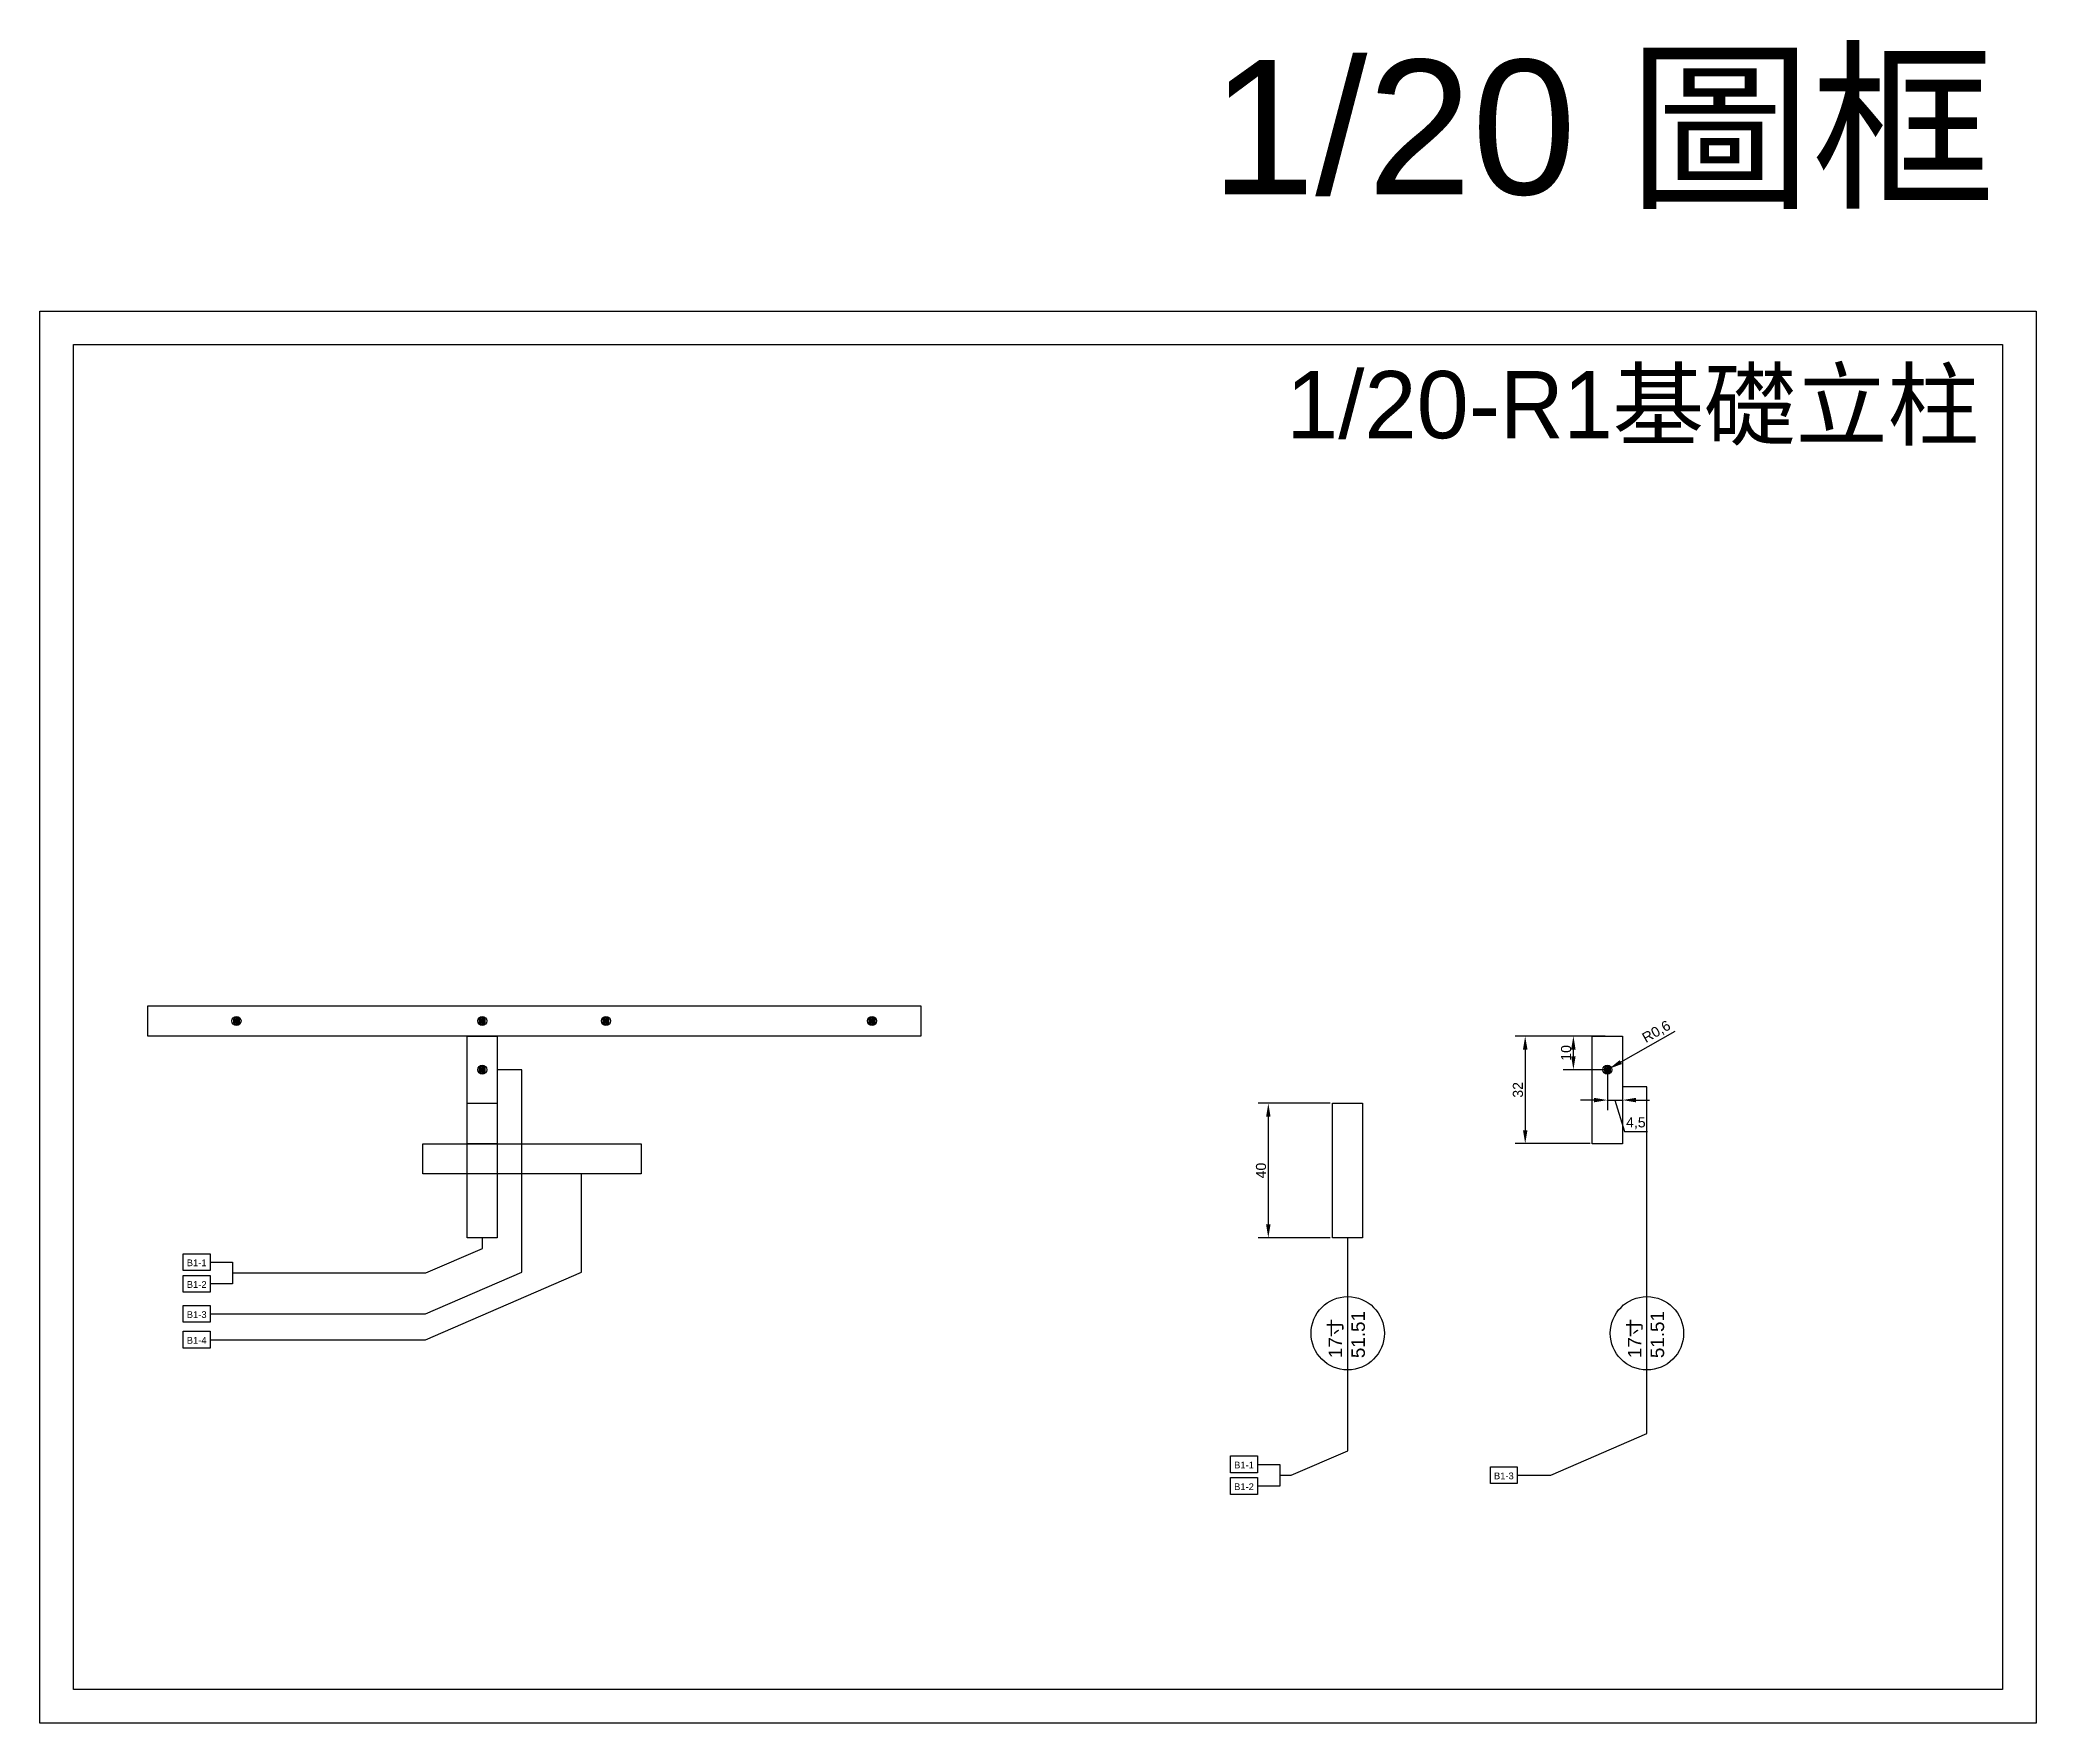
# Model space of a CAD drawing. Header units: millimetres. Extents: x -2666 to 6286, y -11880 to 4849.
# Drawn here: x -1070 to -476, y -5687 to -5186 of the extents above; entities that cross this region are included whole.
import ezdxf

# ---------------------------------------------------------------- set-up
doc = ezdxf.new("R2010")
doc.units = ezdxf.units.MM
for name, color, linetype in [('0-rib-base', 10, 'Continuous'), ('1-螺桿鑽洞', 7, 'Continuous'), ('dim', 244, 'Continuous'), ('編號標示', 30, 'Continuous'), ('編號標示線', 44, 'Continuous')]:
    doc.layers.add(name, color=color, linetype=linetype)
for name, color, linetype, plot in [('1-墊圈', 4, 'Continuous', False), ('1-螺絲頭', 9, 'Continuous', False), ('default', 11, 'Continuous', False)]:
    doc.layers.add(name, color=color, linetype=linetype, plot=plot)
doc.styles.get("Standard").update_dxf_attribs({"font": 'arial.ttf'})
doc.dimstyles.new('短柱', dxfattribs={"dimtxt": 3, "dimasz": 4, "dimexe": 3, "dimexo": 0.625, "dimtad": 1, "dimtxsty": 'Standard', "dimcen": 2.5, "dimadec": 0, "dimazin": 0, "dimtfac": 1, "dimtmove": 1, "dimatfit": 1, "dimldrblk": 'ORIGIN', "dimfxl": 0, "dimarcsym": 0})

msp = doc.modelspace()

# ---------------------------------------------------------------- texts
at = {"layer": 'default', "insert": (-721.92, -5192.256), "char_height": 40, "attachment_point": 1}
msp.add_mtext_dynamic_manual_height_columns('1/20 {\\fPMingLiU|b0|i0|c136|p18;圖框}', width=430.53379, gutter_width=12.5, heights=[0], dxfattribs=at)
at = {"layer": '編號標示'}
for s, p in [('B1-1', (-1026.638, -5551.056)), ('B1-2', (-1026.638, -5557.497)), ('B1-3', (-1026.638, -5566.442)), ('B1-4', (-1026.638, -5574.109)), ('B1-1', (-714.993, -5611.202)), ('B1-3', (-637.661, -5614.423)), ('B1-2', (-714.993, -5617.643))]:
    msp.add_text(s, height=2, dxfattribs=at).set_placement(p)
for s, p in [('51.51', (-676.075, -5578.39)), ('51.51', (-587.028, -5578.39)), ('17寸', (-682.85, -5578.39)), ('17寸', (-593.804, -5578.39))]:
    msp.add_text(s, height=4, rotation=90, dxfattribs=at).set_placement(p)
at = {"layer": '編號標示線', "insert": (-699.515, -5284.798), "char_height": 20, "attachment_point": 1}
msp.add_mtext_dynamic_manual_height_columns('1/20-{\\fPMingLiU|b0|i0|c136|p18;R1基礎立柱}', width=430.53379, gutter_width=12.5, heights=[0], dxfattribs=at)

# ---------------------------------------------------------------- blocks, each defined once
blk = doc.blocks.new('螺栓組')
h = blk.add_hatch()
h.set_pattern_fill('JIS_WOOD', color=256, scale=0.1, style=0)
edge = h.paths.add_edge_path()
edge.add_arc((0, 0), 0.6, 0, 360)
at = {"layer": '1-墊圈'}
blk.add_circle((0, 0), 1.35, dxfattribs=at)
at = {"layer": '1-螺桿鑽洞'}
for points in [[(1.05, 0), (-1.05, 0)], [(0, -0.91), (0, 0.91)]]:
    blk.add_lwpolyline(points, dxfattribs=at)
blk.add_circle((0, 0), 0.6, dxfattribs=at)
at = {"layer": '1-螺絲頭'}
blk.add_lwpolyline([(-0.52, 0.91), (-1.05, 0), (-0.52, -0.91), (0.52, -0.91), (1.05, 0), (0.52, 0.91)], close=True, dxfattribs=at)
blk = doc.blocks.new('*D183')
at = {"layer": 'Defpoints', "color": 0}
for p in [(-685.73, -5502.61), (-704.8, -5542.61), (-685.73, -5542.61)]:
    blk.add_point(p, dxfattribs=at)
at = {"layer": 'dim', "color": 0, "lineweight": -2}
for p, q in [((-686.36, -5502.61), (-707.8, -5502.61)), ((-704.8, -5506.61), (-704.8, -5538.61)), ((-686.36, -5542.61), (-707.8, -5542.61))]:
    blk.add_line(p, q, dxfattribs=at)
at = {"layer": 'dim', "color": 0}
for points in [[(-705.47, -5506.61), (-704.14, -5506.61), (-704.8, -5502.61)], [(-705.47, -5538.61), (-704.14, -5538.61), (-704.8, -5542.61)]]:
    blk.add_solid(points, dxfattribs=at)
at = {"layer": 'dim', "color": 0, "insert": (-706.96, -5522.61), "char_height": 3, "attachment_point": 5, "rotation": 90}
blk.add_mtext('40', dxfattribs=at)
blk = doc.blocks.new('_Origin')
at = {"color": 0, "linetype": 'ByBlock', "lineweight": -2}
blk.add_line((0, 0), (-1, 0), dxfattribs=at)
blk.add_circle((0, 0), 0.5, dxfattribs=at)
blk = doc.blocks.new('*D184')
at = {"layer": 'Defpoints', "color": 0}
for p in [(-614.02, -5482.61), (-603.9, -5482.61), (-603.9, -5492.61)]:
    blk.add_point(p, dxfattribs=at)
at = {"layer": 'dim', "color": 0, "lineweight": -2}
for p, q in [((-604.53, -5482.61), (-617.02, -5482.61)), ((-614.02, -5488.61), (-614.02, -5486.61)), ((-604.53, -5492.61), (-617.02, -5492.61))]:
    blk.add_line(p, q, dxfattribs=at)
at = {"layer": 'dim', "color": 0}
for points in [[(-614.69, -5486.61), (-613.36, -5486.61), (-614.02, -5482.61)], [(-614.69, -5488.61), (-613.36, -5488.61), (-614.02, -5492.61)]]:
    blk.add_solid(points, dxfattribs=at)
at = {"layer": 'dim', "color": 0, "insert": (-616.18, -5487.61), "char_height": 3, "attachment_point": 5, "rotation": 90}
blk.add_mtext('10', dxfattribs=at)
blk = doc.blocks.new('*D185')
at = {"layer": 'Defpoints', "color": 0}
for p in [(-608.4, -5482.61), (-628.36, -5514.61), (-608.4, -5514.61)]:
    blk.add_point(p, dxfattribs=at)
at = {"layer": 'dim', "color": 0, "lineweight": -2}
for p, q in [((-609.03, -5482.61), (-631.36, -5482.61)), ((-628.36, -5486.61), (-628.36, -5510.61)), ((-609.03, -5514.61), (-631.36, -5514.61))]:
    blk.add_line(p, q, dxfattribs=at)
at = {"layer": 'dim', "color": 0}
for points in [[(-629.02, -5486.61), (-627.69, -5486.61), (-628.36, -5482.61)], [(-629.02, -5510.61), (-627.69, -5510.61), (-628.36, -5514.61)]]:
    blk.add_solid(points, dxfattribs=at)
at = {"layer": 'dim', "color": 0, "insert": (-630.52, -5498.61), "char_height": 3, "attachment_point": 5, "rotation": 90}
blk.add_mtext('32', dxfattribs=at)
blk = doc.blocks.new('*D241')
at = {"layer": 'Defpoints', "color": 0}
for p in [(-603.9, -5492.61), (-599.4, -5492.61), (-599.4, -5501.65)]:
    blk.add_point(p, dxfattribs=at)
at = {"layer": 'dim', "color": 0, "lineweight": -2}
for p, q in [((-603.9, -5493.24), (-603.9, -5504.65)), ((-599.4, -5493.24), (-599.4, -5504.65)), ((-607.9, -5501.65), (-611.9, -5501.65)), ((-603.9, -5501.65), (-599.4, -5501.65)), ((-603.9, -5501.65), (-599.4, -5501.65)), ((-601.65, -5501.65), (-598.85, -5510.98)), ((-595.4, -5501.65), (-591.4, -5501.65)), ((-598.85, -5510.98), (-592, -5510.98))]:
    blk.add_line(p, q, dxfattribs=at)
at = {"layer": 'dim', "color": 0}
for points in [[(-607.9, -5500.98), (-607.9, -5502.32), (-603.9, -5501.65)], [(-595.4, -5500.98), (-595.4, -5502.32), (-599.4, -5501.65)]]:
    blk.add_solid(points, dxfattribs=at)
at = {"layer": 'dim', "color": 0, "insert": (-595.43, -5508.55), "char_height": 3, "attachment_point": 5}
blk.add_mtext('4,5', dxfattribs=at)
blk = doc.blocks.new('*D242')
at = {"layer": 'Defpoints', "color": 0}
for p in [(-603.9, -5492.61), (-603.38, -5492.32)]:
    blk.add_point(p, dxfattribs=at)
at = {"layer": 'dim', "color": 0, "lineweight": -2}
for p, q in [((-583.87, -5481.21), (-599.9, -5490.34)), ((-603.9, -5492.61), (-603.38, -5492.32))]:
    blk.add_line(p, q, dxfattribs=at)
at = {"layer": 'dim', "color": 0}
blk.add_solid([(-600.23, -5489.76), (-599.57, -5490.92), (-603.38, -5492.32)], dxfattribs=at)
at = {"layer": 'dim', "color": 0, "insert": (-589.23, -5481.47), "char_height": 3, "attachment_point": 5, "rotation": 29.65175}
blk.add_mtext('R0,6', dxfattribs=at)

# ---------------------------------------------------------------- dimensions: what is measured, and where the dimension line sits
at = {"layer": 'dim'}
for base, p1, p2, picture, middle in [((-628.358, -5514.612), (-608.402, -5482.612), (-608.402, -5514.612), '*D185', (-630.516, -5498.612)), ((-614.024, -5482.612), (-603.902, -5492.612), (-603.902, -5482.612), '*D184', (-616.181, -5487.612)), ((-704.803, -5542.612), (-685.734, -5502.612), (-685.734, -5542.612), '*D183', (-706.96, -5522.612))]:
    dim = msp.add_linear_dim(base=base, p1=p1, p2=p2, angle=90, dimstyle='短柱', dxfattribs=at)
    dim.commit()
    dim.dimension.update_dxf_attribs({"geometry": picture, "text_midpoint": middle})
dim = msp.add_radius_dim(center=(-603.902, -5492.612), mpoint=(-603.381, -5492.315), dimstyle='短柱', dxfattribs=at)
dim.commit()
dim.dimension.update_dxf_attribs({"geometry": '*D242', "text_midpoint": (-588.03, -5483.576), "dimtype": 164})
dim = msp.add_linear_dim(base=(-599.402, -5501.649), p1=(-603.902, -5492.612), p2=(-599.402, -5492.612), dimstyle='短柱', dxfattribs=at)
dim.commit()
dim.dimension.update_dxf_attribs({"geometry": '*D241', "text_midpoint": (-598.229, -5508.555)})

# ---------------------------------------------------------------- linework, layer by layer
for centre in [(-681.182, -5571.012), (-592.136, -5571.012)]:
    msp.add_circle(centre, 10.911)
at = {"layer": '0-rib-base'}
for points in [[(-808.226, -5473.612), (-808.226, -5482.612), (-1038.226, -5482.612), (-1038.226, -5473.612)], [(-943.226, -5514.612), (-943.226, -5482.612), (-934.226, -5482.612), (-934.226, -5514.612)], [(-608.402, -5514.612), (-608.402, -5482.612), (-599.402, -5482.612), (-599.402, -5514.612)], [(-943.226, -5542.612), (-943.226, -5502.612), (-934.226, -5502.612), (-934.226, -5542.612)], [(-685.734, -5542.612), (-685.734, -5502.612), (-676.734, -5502.612), (-676.734, -5542.612)], [(-956.411, -5523.612), (-956.411, -5514.612), (-891.411, -5514.612), (-891.411, -5523.612)]]:
    msp.add_lwpolyline(points, close=True, dxfattribs=at)
at = {"layer": 'default'}
for points in [[(-476.338, -5266.947), (-476.338, -5686.947), (-1070.338, -5686.947), (-1070.338, -5266.947)], [(-486.338, -5276.947), (-486.338, -5676.947), (-1060.338, -5676.947), (-1060.338, -5276.947)]]:
    msp.add_lwpolyline(points, close=True, dxfattribs=at)
at = {"layer": '編號標示'}
for points in [[(-1027.696, -5552.358), (-1027.696, -5547.358), (-1019.696, -5547.358), (-1019.696, -5552.358)], [(-1027.696, -5558.8), (-1027.696, -5553.8), (-1019.696, -5553.8), (-1019.696, -5558.8)], [(-1027.696, -5567.745), (-1027.696, -5562.745), (-1019.696, -5562.745), (-1019.696, -5567.745)], [(-1027.696, -5575.412), (-1027.696, -5570.412), (-1019.696, -5570.412), (-1019.696, -5575.412)], [(-716.051, -5612.504), (-716.051, -5607.504), (-708.051, -5607.504), (-708.051, -5612.504)], [(-638.719, -5615.725), (-638.719, -5610.725), (-630.719, -5610.725), (-630.719, -5615.725)], [(-716.051, -5618.946), (-716.051, -5613.946), (-708.051, -5613.946), (-708.051, -5618.946)]]:
    msp.add_lwpolyline(points, close=True, dxfattribs=at)
at = {"layer": '編號標示線'}
for points in [[(-1019.696, -5565.245), (-955.557, -5565.245), (-926.96, -5552.843), (-926.96, -5492.612), (-934.226, -5492.612)], [(-630.719, -5613.225), (-620.733, -5613.225), (-592.136, -5600.823), (-592.136, -5497.693), (-599.402, -5497.693)], [(-1019.696, -5572.912), (-955.557, -5572.912), (-909.184, -5552.801), (-909.184, -5523.612)], [(-1012.993, -5553.079), (-955.505, -5553.079), (-938.674, -5545.78), (-938.674, -5542.612)], [(-701.349, -5613.225), (-698.013, -5613.225), (-681.182, -5605.926), (-681.182, -5542.612)], [(-1019.696, -5549.858), (-1012.993, -5549.858), (-1012.993, -5556.3), (-1019.696, -5556.3)], [(-708.051, -5610.004), (-701.349, -5610.004), (-701.349, -5616.446), (-708.051, -5616.446)]]:
    msp.add_lwpolyline(points, dxfattribs=at)

# ---------------------------------------------------------------- block references
at = {"layer": '1-螺桿鑽洞', "rotation": 90}
for p in [(-1011.85, -5478.112), (-938.726, -5478.112), (-901.909, -5478.112), (-822.726, -5478.112), (-938.726, -5492.612), (-603.902, -5492.612)]:
    msp.add_blockref('螺栓組', p, dxfattribs=at)

msp.set_redraw_order([(e.dxf.handle, doc.entitydb.next_handle()) for e in msp.query("TEXT MTEXT ATTDEF DIMENSION ARC_DIMENSION")])  # texts and dimensions are drawn at this point

doc.saveas('drawing.dxf')
